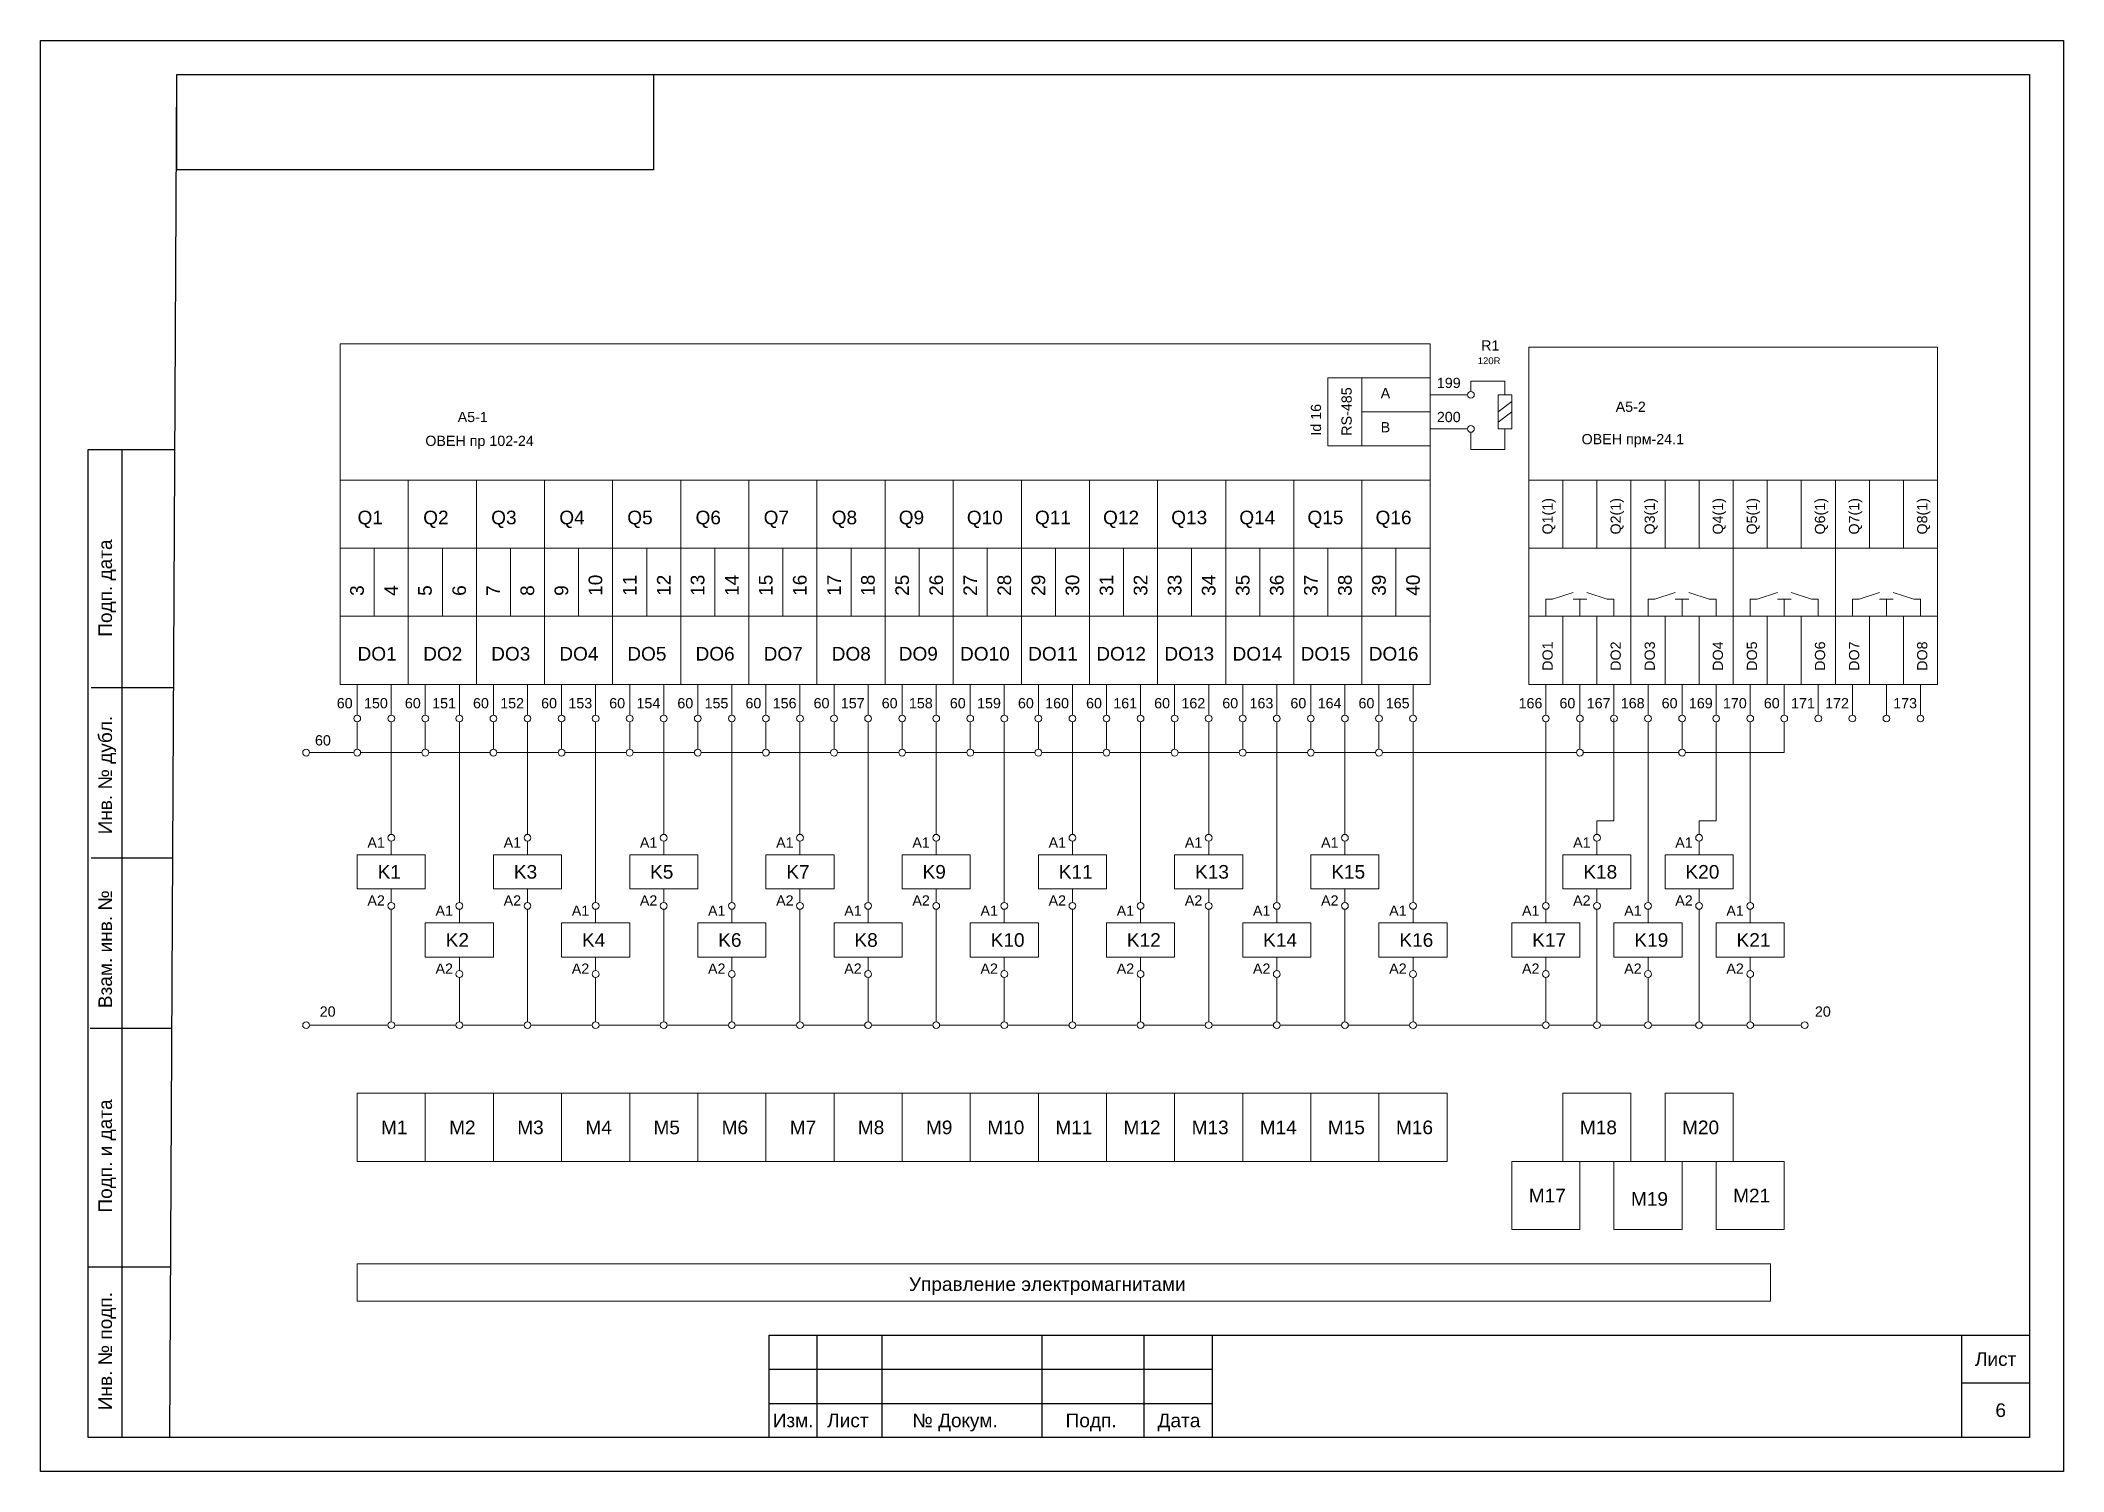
# Model space of a CAD drawing. Header units: millimetres. Extents: x 1674 to 4134, y 3039 to 4116.
# Drawn here: x 3300 to 3597, y 3615 to 3825 of the extents above; entities that cross this region are included whole.
import ezdxf

# ---------------------------------------------------------------- set-up
doc = ezdxf.new("R2010")
doc.units = ezdxf.units.MM
doc.layers.add('Аппаратура', color=7, linetype='Continuous', lineweight=20)
doc.layers.add('Рамки', color=7, linetype='Continuous', lineweight=25)
doc.styles.get("Standard").update_dxf_attribs({"font": 'arial.ttf'})

msp = doc.modelspace()

# ---------------------------------------------------------------- texts
at = {"layer": 'Аппаратура'}
for s, height, p in [('R1', 1.5, (3511.5, 3779.5)), ('120R', 1, (3511, 3777.5)), ('199', 1.5, (3505, 3774)), ('A', 1.5, (3496.75, 3772.5)), ('A5-2', 1.5, (3531.25, 3770.5)), ('A5-1', 1.5, (3361.25, 3769)), ('B', 1.5, (3496.75, 3767.5)), ('200', 1.5, (3505, 3769)), ('ОВЕН пр 102-24', 1.5, (3356.5, 3765.5)), ('ОВЕН прм-24.1', 1.5, (3526.25, 3765.75)), ('Q1', 2, (3346.55, 3754)), ('Q2', 2, (3356.19, 3754)), ('Q3', 2, (3366.17, 3754)), ('Q4', 2, (3376.17, 3754)), ('Q5', 2, (3386.15, 3754)), ('Q6', 2, (3396.17, 3754)), ('Q7', 2, (3406.17, 3754)), ('Q8', 2, (3416.16, 3754)), ('Q9', 2, (3426, 3754)), ('Q10', 2, (3436, 3754)), ('Q11', 2, (3446, 3754)), ('Q12', 2, (3456, 3754)), ('Q13', 2, (3466, 3754)), ('Q14', 2, (3476, 3754)), ('Q15', 2, (3486, 3754)), ('Q16', 2, (3496, 3754)), ('DO1', 2, (3346.55, 3734)), ('DO2', 2, (3356.19, 3734)), ('DO3', 2, (3366.17, 3734)), ('DO4', 2, (3376.17, 3734)), ('DO5', 2, (3386.15, 3734)), ('DO6', 2, (3396.17, 3734)), ('DO7', 2, (3406.17, 3734)), ('DO8', 2, (3416.16, 3734)), ('DO9', 2, (3426, 3734)), ('DO10', 2, (3435, 3734)), ('DO11', 2, (3445, 3734)), ('DO12', 2, (3455, 3734)), ('DO13', 2, (3465, 3734)), ('DO14', 2, (3475, 3734)), ('DO15', 2, (3485, 3734)), ('DO16', 2, (3495, 3734)), ('60', 1.5, (3343.5, 3727)), ('150', 1.5, (3347.5, 3727)), ('60', 1.5, (3353.5, 3727)), ('151', 1.5, (3357.5, 3727)), ('60', 1.5, (3363.5, 3727)), ('152', 1.5, (3367.5, 3727)), ('60', 1.5, (3373.5, 3727)), ('153', 1.5, (3377.5, 3727)), ('60', 1.5, (3383.5, 3727)), ('154', 1.5, (3387.5, 3727)), ('60', 1.5, (3393.5, 3727)), ('155', 1.5, (3397.5, 3727)), ('60', 1.5, (3403.5, 3727)), ('156', 1.5, (3407.5, 3727)), ('60', 1.5, (3413.5, 3727)), ('157', 1.5, (3417.5, 3727)), ('60', 1.5, (3423.5, 3727)), ('158', 1.5, (3427.5, 3727)), ('60', 1.5, (3433.5, 3727)), ('159', 1.5, (3437.5, 3727)), ('60', 1.5, (3443.5, 3727)), ('160', 1.5, (3447.5, 3727)), ('60', 1.5, (3453.5, 3727)), ('161', 1.5, (3457.5, 3727)), ('60', 1.5, (3463.5, 3727)), ('162', 1.5, (3467.5, 3727)), ('60', 1.5, (3473.5, 3727)), ('163', 1.5, (3477.5, 3727)), ('60', 1.5, (3483.5, 3727)), ('164', 1.5, (3487.5, 3727)), ('60', 1.5, (3493.5, 3727)), ('165', 1.5, (3497.5, 3727)), ('166', 1.5, (3517, 3727)), ('60', 1.5, (3523, 3727)), ('167', 1.5, (3527, 3727)), ('168', 1.5, (3532, 3727)), ('60', 1.5, (3538, 3727)), ('169', 1.5, (3542, 3727)), ('170', 1.5, (3547, 3727)), ('60', 1.5, (3553, 3727)), ('171', 1.5, (3557, 3727)), ('172', 1.5, (3562, 3727)), ('173', 1.5, (3572, 3727)), ('60', 1.5, (3340.3, 3721.55)), ('A1', 1.5, (3348, 3706.55)), ('A1', 1.5, (3368, 3706.55)), ('A1', 1.5, (3388, 3706.55)), ('A1', 1.5, (3408, 3706.55)), ('A1', 1.5, (3428, 3706.55)), ('A1', 1.5, (3448, 3706.55)), ('A1', 1.5, (3468, 3706.55)), ('A1', 1.5, (3488, 3706.55)), ('A1', 1.5, (3525, 3706.55)), ('A1', 1.5, (3540, 3706.55)), ('K1', 2, (3349.5, 3702)), ('K3', 2, (3369.5, 3702)), ('K5', 2, (3389.5, 3702)), ('K7', 2, (3409.5, 3702)), ('K9', 2, (3429.5, 3702)), ('K11', 2, (3449.5, 3702)), ('K13', 2, (3469.5, 3702)), ('K15', 2, (3489.5, 3702)), ('K18', 2, (3526.5, 3702)), ('K20', 2, (3541.5, 3702)), ('A2', 1.5, (3348, 3698.05)), ('A1', 1.5, (3358, 3696.55)), ('A2', 1.5, (3368, 3698.05)), ('A1', 1.5, (3378, 3696.55)), ('A2', 1.5, (3388, 3698.05)), ('A1', 1.5, (3398, 3696.55)), ('A2', 1.5, (3408, 3698.05)), ('A1', 1.5, (3418, 3696.55)), ('A2', 1.5, (3428, 3698.05)), ('A1', 1.5, (3438, 3696.55)), ('A2', 1.5, (3448, 3698.05)), ('A1', 1.5, (3458, 3696.55)), ('A2', 1.5, (3468, 3698.05)), ('A1', 1.5, (3478, 3696.55)), ('A2', 1.5, (3488, 3698.05)), ('A1', 1.5, (3498, 3696.55)), ('A1', 1.5, (3517.5, 3696.55)), ('A2', 1.5, (3525, 3698.05)), ('A1', 1.5, (3532.5, 3696.55)), ('A2', 1.5, (3540, 3698.05)), ('A1', 1.5, (3547.5, 3696.55)), ('K2', 2, (3359.5, 3692)), ('K4', 2, (3379.5, 3692)), ('K6', 2, (3399.5, 3692)), ('K8', 2, (3419.5, 3692)), ('K10', 2, (3439.5, 3692)), ('K12', 2, (3459.5, 3692)), ('K14', 2, (3479.5, 3692)), ('K16', 2, (3499.5, 3692)), ('K17', 2, (3519, 3692)), ('K19', 2, (3534, 3692)), ('K21', 2, (3549, 3692)), ('A2', 1.5, (3358, 3688.05)), ('A2', 1.5, (3378, 3688.05)), ('A2', 1.5, (3398, 3688.05)), ('A2', 1.5, (3418, 3688.05)), ('A2', 1.5, (3438, 3688.05)), ('A2', 1.5, (3458, 3688.05)), ('A2', 1.5, (3478, 3688.05)), ('A2', 1.5, (3498, 3688.05)), ('A2', 1.5, (3517.5, 3688.05)), ('A2', 1.5, (3532.5, 3688.05)), ('A2', 1.5, (3547.5, 3688.05)), ('20', 1.5, (3341, 3681.75)), ('20', 1.5, (3560.5, 3681.75)), ('M1', 2, (3350, 3664.5)), ('M2', 2, (3360, 3664.5)), ('M3', 2, (3370, 3664.5)), ('M4', 2, (3380, 3664.5)), ('M5', 2, (3390, 3664.5)), ('M6', 2, (3400, 3664.5)), ('M7', 2, (3410, 3664.5)), ('M8', 2, (3420, 3664.5)), ('M9', 2, (3430, 3664.5)), ('M10', 2, (3439, 3664.5)), ('M11', 2, (3449, 3664.5)), ('M12', 2, (3459, 3664.5)), ('M13', 2, (3469, 3664.5)), ('M14', 2, (3479, 3664.5)), ('M15', 2, (3489, 3664.5)), ('M16', 2, (3499, 3664.5)), ('M18', 2, (3526, 3664.5)), ('M20', 2, (3541, 3664.5)), ('M17', 2, (3518.5, 3654.5)), ('M21', 2, (3548.5, 3654.5)), ('M19', 2, (3533.5, 3654)), ('Управление электромагнитами', 2, (3427.5, 3641.5))]:
    msp.add_text(s, height=height, dxfattribs=at).set_placement(p)
for s, height, p in [('RS-485', 1.5, (3492.5, 3767)), ('Id 16', 1.5, (3488, 3767)), ('Q1(1)', 1.5, (3522, 3752.5)), ('Q2(1)', 1.5, (3532, 3752.5)), ('Q3(1)', 1.5, (3537, 3752.5)), ('Q4(1)', 1.5, (3547, 3752.5)), ('Q5(1)', 1.5, (3552, 3752.5)), ('Q6(1)', 1.5, (3562, 3752.5)), ('Q7(1)', 1.5, (3567, 3752.5)), ('Q8(1)', 1.5, (3577, 3752.5)), ('10', 2, (3382.47, 3743.5)), ('11', 2, (3387.51, 3743.5)), ('12', 2, (3392.51, 3743.5)), ('13', 2, (3397.47, 3743.5)), ('14', 2, (3402.51, 3743.5)), ('15', 2, (3407.47, 3743.5)), ('16', 2, (3412.47, 3743.5)), ('17', 2, (3417.51, 3743.5)), ('18', 2, (3422.47, 3743.5)), ('25', 2, (3427.5, 3743.5)), ('26', 2, (3432.5, 3743.5)), ('27', 2, (3437.5, 3743.5)), ('28', 2, (3442.5, 3743.5)), ('29', 2, (3447.5, 3743.5)), ('30', 2, (3452.5, 3743.5)), ('31', 2, (3457.5, 3743.5)), ('32', 2, (3462.5, 3743.5)), ('33', 2, (3467.5, 3743.5)), ('34', 2, (3472.5, 3743.5)), ('35', 2, (3477.5, 3743.5)), ('36', 2, (3482.5, 3743.5)), ('37', 2, (3487.5, 3743.5)), ('38', 2, (3492.5, 3743.5)), ('39', 2, (3497.5, 3743.5)), ('40', 2, (3502.5, 3743.5)), ('3', 2, (3347.47, 3743.5)), ('4', 2, (3352.5, 3743.5)), ('5', 2, (3357.44, 3743.5)), ('6', 2, (3362.47, 3743.5)), ('7', 2, (3367.47, 3743.5)), ('8', 2, (3372.47, 3743.5)), ('9', 2, (3377.47, 3743.5)), ('DO1', 1.5, (3522, 3732.5)), ('DO2', 1.5, (3532, 3732.5)), ('DO3', 1.5, (3537, 3732.5)), ('DO4', 1.5, (3547, 3732.5)), ('DO5', 1.5, (3552, 3732.5)), ('DO6', 1.5, (3562, 3732.5)), ('DO7', 1.5, (3567, 3732.5)), ('DO8', 1.5, (3577, 3732.5))]:
    msp.add_text(s, height=height, rotation=90, dxfattribs=at).set_placement(p)
at = {"layer": 'Рамки'}
for s, p in [('Подп. дата', (3310.5, 3737.5)), ('Инв. № дубл.', (3310.5, 3708.5)), ('Взам. инв. №', (3310.5, 3683)), ('Подп. и дата', (3310.5, 3653)), ('Инв. № подп.', (3310.5, 3624))]:
    msp.add_text(s, height=2, rotation=90, dxfattribs=at).set_placement(p)
for s, p in [('Лист', (3584, 3630.5)), ('Изм.', (3407.5, 3621.5)), ('Лист', (3415.5, 3621.5)), ('№ Докум.', (3428, 3621.5)), ('Подп.', (3450.5, 3621.5)), ('Дата', (3464, 3621.5)), ('6', (3587, 3623))]:
    msp.add_text(s, height=2, dxfattribs=at).set_placement(p)

# ---------------------------------------------------------------- linework, layer by layer
at = {"layer": 'Аппаратура'}
for p, q in [((3510, 3773.5), (3510, 3775)), ((3510, 3775), (3515, 3775)), ((3515, 3775), (3515, 3773)), ((3504, 3773), (3509.5, 3773)), ((3514, 3770.5), (3516, 3772)), ((3514, 3769), (3516, 3770.5)), ((3504, 3768), (3509.5, 3768)), ((3510, 3767.5), (3510, 3765)), ((3515, 3765), (3515, 3768)), ((3510, 3765), (3515, 3765)), ((3344, 3750), (3344, 3760.5)), ((3344, 3760.5), (3354, 3760.5)), ((3354, 3760.5), (3354, 3750.5)), ((3354, 3750), (3354, 3760.5)), ((3354, 3760.5), (3364, 3760.5)), ((3364, 3760.5), (3364, 3750.5)), ((3364, 3750), (3364, 3760.5)), ((3364, 3760.5), (3374, 3760.5)), ((3374, 3760.5), (3374, 3750.5)), ((3374, 3750), (3374, 3760.5)), ((3374, 3760.5), (3384, 3760.5)), ((3384, 3760.5), (3384, 3750.5)), ((3384, 3750), (3384, 3760.5)), ((3384, 3760.5), (3394, 3760.5)), ((3394, 3760.5), (3394, 3750.5)), ((3394, 3750), (3394, 3760.5)), ((3394, 3760.5), (3404, 3760.5)), ((3404, 3760.5), (3404, 3750.5)), ((3404, 3750), (3404, 3760.5)), ((3404, 3760.5), (3414, 3760.5)), ((3414, 3760.5), (3414, 3750.5)), ((3414, 3750), (3414, 3760.5)), ((3414, 3760.5), (3424, 3760.5)), ((3424, 3760.5), (3424, 3750.5)), ((3434, 3760.5), (3424, 3760.5)), ((3424, 3760.5), (3424, 3750.5)), ((3444, 3760.5), (3434, 3760.5)), ((3434, 3760.5), (3434, 3750.5)), ((3434, 3750), (3434, 3760.5)), ((3454, 3760.5), (3444, 3760.5)), ((3444, 3760.5), (3444, 3750.5)), ((3444, 3750), (3444, 3760.5)), ((3464, 3760.5), (3454, 3760.5)), ((3454, 3760.5), (3454, 3750.5)), ((3454, 3750), (3454, 3760.5)), ((3474, 3760.5), (3464, 3760.5)), ((3464, 3760.5), (3464, 3750.5)), ((3464, 3750), (3464, 3760.5)), ((3484, 3760.5), (3474, 3760.5)), ((3474, 3760.5), (3474, 3750.5)), ((3474, 3750), (3474, 3760.5)), ((3494, 3760.5), (3484, 3760.5)), ((3484, 3760.5), (3484, 3750.5)), ((3484, 3750), (3484, 3760.5)), ((3504, 3760.5), (3494, 3760.5)), ((3494, 3760.5), (3494, 3750.5)), ((3494, 3750), (3494, 3760.5)), ((3504, 3750), (3504, 3760.5)), ((3521, 3740.5), (3521, 3743)), ((3521, 3743), (3522, 3743)), ((3522, 3743), (3525, 3744)), ((3526, 3743), (3525, 3743)), ((3525, 3743), (3527, 3743)), ((3526, 3740.5), (3526, 3743)), ((3530, 3743), (3527, 3744)), ((3531, 3743), (3530, 3743)), ((3531, 3740.5), (3531, 3743)), ((3536, 3740.5), (3536, 3743)), ((3536, 3743), (3537, 3743)), ((3537, 3743), (3540, 3744)), ((3541, 3743), (3540, 3743)), ((3540, 3743), (3542, 3743)), ((3541, 3740.5), (3541, 3743)), ((3545, 3743), (3542, 3744)), ((3546, 3743), (3545, 3743)), ((3546, 3740.5), (3546, 3743)), ((3551, 3740.5), (3551, 3743)), ((3551, 3743), (3552, 3743)), ((3552, 3743), (3555, 3744)), ((3556, 3743), (3555, 3743)), ((3555, 3743), (3557, 3743)), ((3556, 3740.5), (3556, 3743)), ((3560, 3743), (3557, 3744)), ((3561, 3743), (3560, 3743)), ((3561, 3740.5), (3561, 3743)), ((3566, 3740.5), (3566, 3743)), ((3566, 3743), (3567, 3743)), ((3567, 3743), (3570, 3744)), ((3571, 3743), (3570, 3743)), ((3570, 3743), (3572, 3743)), ((3571, 3740.5), (3571, 3743)), ((3575, 3743), (3572, 3744)), ((3576, 3743), (3575, 3743)), ((3576, 3740.5), (3576, 3743)), ((3346.5, 3730.5), (3346.5, 3726)), ((3351.5, 3730.5), (3351.5, 3726)), ((3356.5, 3730.5), (3356.5, 3726)), ((3361.5, 3730.5), (3361.5, 3726)), ((3366.5, 3730.5), (3366.5, 3726)), ((3371.5, 3730.5), (3371.5, 3726)), ((3376.5, 3730.5), (3376.5, 3726)), ((3381.5, 3730.5), (3381.5, 3726)), ((3386.5, 3730.5), (3386.5, 3726)), ((3391.5, 3730.5), (3391.5, 3726)), ((3396.5, 3730.5), (3396.5, 3726)), ((3401.5, 3730.5), (3401.5, 3726)), ((3406.5, 3730.5), (3406.5, 3726)), ((3411.5, 3730.5), (3411.5, 3726)), ((3416.5, 3730.5), (3416.5, 3726)), ((3421.5, 3730.5), (3421.5, 3726)), ((3426.5, 3730.5), (3426.5, 3726)), ((3431.5, 3730.5), (3431.5, 3726)), ((3436.5, 3730.5), (3436.5, 3726)), ((3441.5, 3730.5), (3441.5, 3726)), ((3446.5, 3730.5), (3446.5, 3726)), ((3451.5, 3730.5), (3451.5, 3726)), ((3456.5, 3730.5), (3456.5, 3726)), ((3461.5, 3730.5), (3461.5, 3726)), ((3466.5, 3730.5), (3466.5, 3726)), ((3471.5, 3730.5), (3471.5, 3726)), ((3476.5, 3730.5), (3476.5, 3726)), ((3481.5, 3730.5), (3481.5, 3726)), ((3486.5, 3730.5), (3486.5, 3726)), ((3491.5, 3730.5), (3491.5, 3726)), ((3496.5, 3730.5), (3496.5, 3726)), ((3501.5, 3730.5), (3501.5, 3726)), ((3521, 3730.5), (3521, 3726)), ((3526, 3730.5), (3526, 3726)), ((3531, 3730.5), (3531, 3726)), ((3536, 3730.5), (3536, 3726)), ((3541, 3730.5), (3541, 3726)), ((3546, 3730.5), (3546, 3726)), ((3551, 3730.5), (3551, 3726)), ((3556, 3730.5), (3556, 3726)), ((3561, 3730.5), (3561, 3726)), ((3566, 3730.5), (3566, 3726)), ((3571, 3730.5), (3571, 3726)), ((3576, 3730.5), (3576, 3726)), ((3346.5, 3725), (3346.5, 3721)), ((3351.5, 3725), (3351.5, 3708.5)), ((3356.5, 3725), (3356.5, 3721)), ((3361.5, 3725), (3361.5, 3698.5)), ((3366.5, 3725), (3366.5, 3721)), ((3371.5, 3725), (3371.5, 3708.5)), ((3376.5, 3725), (3376.5, 3721)), ((3381.5, 3725), (3381.5, 3698.5)), ((3386.5, 3725), (3386.5, 3721)), ((3391.5, 3725), (3391.5, 3708.5)), ((3396.5, 3725), (3396.5, 3721)), ((3401.5, 3725), (3401.5, 3698.5)), ((3406.5, 3725), (3406.5, 3721)), ((3411.5, 3725), (3411.5, 3708.5)), ((3416.5, 3725), (3416.5, 3721)), ((3421.5, 3725), (3421.5, 3698.5)), ((3426.5, 3725), (3426.5, 3721)), ((3431.5, 3725), (3431.5, 3708.5)), ((3436.5, 3725), (3436.5, 3721)), ((3441.5, 3725), (3441.5, 3698.5)), ((3446.5, 3725), (3446.5, 3721)), ((3451.5, 3725), (3451.5, 3708.5)), ((3456.5, 3725), (3456.5, 3721)), ((3461.5, 3725), (3461.5, 3698.5)), ((3466.5, 3725), (3466.5, 3721)), ((3471.5, 3725), (3471.5, 3708.5)), ((3476.5, 3725), (3476.5, 3721)), ((3481.5, 3725), (3481.5, 3698.5)), ((3486.5, 3725), (3486.5, 3721)), ((3491.5, 3725), (3491.5, 3708.5)), ((3496.5, 3725), (3496.5, 3721)), ((3501.5, 3725), (3501.5, 3698.5)), ((3521, 3725), (3521, 3698.5)), ((3526, 3725), (3526, 3721)), ((3531, 3725.5), (3531, 3710.5)), ((3536, 3725), (3536, 3698.5)), ((3541, 3725), (3541, 3721)), ((3546, 3710.5), (3546, 3725)), ((3551, 3725), (3551, 3698.5)), ((3556, 3725), (3556, 3720.5)), ((3339.5, 3720.5), (3346, 3720.5)), ((3347, 3720.5), (3352, 3720.5)), ((3352, 3720.5), (3356, 3720.5)), ((3357, 3720.5), (3361, 3720.5)), ((3361, 3720.5), (3366, 3720.5)), ((3367, 3720.5), (3372, 3720.5)), ((3372, 3720.5), (3376, 3720.5)), ((3377, 3720.5), (3381, 3720.5)), ((3381, 3720.5), (3386, 3720.5)), ((3387, 3720.5), (3392, 3720.5)), ((3392, 3720.5), (3396, 3720.5)), ((3397, 3720.5), (3401, 3720.5)), ((3401, 3720.5), (3406, 3720.5)), ((3407, 3720.5), (3412, 3720.5)), ((3412, 3720.5), (3416, 3720.5)), ((3417, 3720.5), (3421, 3720.5)), ((3421, 3720.5), (3426, 3720.5)), ((3427, 3720.5), (3432, 3720.5)), ((3432, 3720.5), (3436, 3720.5)), ((3437, 3720.5), (3441, 3720.5)), ((3441, 3720.5), (3446, 3720.5)), ((3447, 3720.5), (3452, 3720.5)), ((3452, 3720.5), (3456, 3720.5)), ((3457, 3720.5), (3461, 3720.5)), ((3461, 3720.5), (3466, 3720.5)), ((3467, 3720.5), (3472, 3720.5)), ((3472, 3720.5), (3476, 3720.5)), ((3477, 3720.5), (3481, 3720.5)), ((3481, 3720.5), (3486, 3720.5)), ((3487, 3720.5), (3492, 3720.5)), ((3492, 3720.5), (3496, 3720.5)), ((3497, 3720.5), (3525.5, 3720.5)), ((3526.5, 3720.5), (3540.5, 3720.5)), ((3541.5, 3720.5), (3556, 3720.5)), ((3528.5, 3710.5), (3531, 3710.5)), ((3528.5, 3710.5), (3528.5, 3708.5)), ((3543.5, 3710.5), (3546, 3710.5)), ((3543.5, 3710.5), (3543.5, 3708.5)), ((3351.5, 3707.5), (3351.5, 3705.5)), ((3371.5, 3707.5), (3371.5, 3705.5)), ((3391.5, 3707.5), (3391.5, 3705.5)), ((3411.5, 3707.5), (3411.5, 3705.5)), ((3431.5, 3707.5), (3431.5, 3705.5)), ((3451.5, 3707.5), (3451.5, 3705.5)), ((3471.5, 3707.5), (3471.5, 3705.5)), ((3491.5, 3707.5), (3491.5, 3705.5)), ((3528.5, 3707.5), (3528.5, 3705.5)), ((3543.5, 3707.5), (3543.5, 3705.5)), ((3351.5, 3700.5), (3351.5, 3698.5)), ((3371.5, 3700.5), (3371.5, 3698.5)), ((3391.5, 3700.5), (3391.5, 3698.5)), ((3411.5, 3700.5), (3411.5, 3698.5)), ((3431.5, 3700.5), (3431.5, 3698.5)), ((3451.5, 3700.5), (3451.5, 3698.5)), ((3471.5, 3700.5), (3471.5, 3698.5)), ((3491.5, 3700.5), (3491.5, 3698.5)), ((3528.5, 3700.5), (3528.5, 3698.5)), ((3543.5, 3698.5), (3543.5, 3700.5)), ((3351.5, 3697.5), (3351.5, 3681)), ((3361.5, 3697.5), (3361.5, 3695.5)), ((3371.5, 3697.5), (3371.5, 3681)), ((3381.5, 3697.5), (3381.5, 3695.5)), ((3391.5, 3697.5), (3391.5, 3681)), ((3401.5, 3697.5), (3401.5, 3695.5)), ((3411.5, 3697.5), (3411.5, 3681)), ((3421.5, 3697.5), (3421.5, 3695.5)), ((3431.5, 3697.5), (3431.5, 3681)), ((3441.5, 3697.5), (3441.5, 3695.5)), ((3451.5, 3697.5), (3451.5, 3681)), ((3461.5, 3697.5), (3461.5, 3695.5)), ((3471.5, 3697.5), (3471.5, 3681)), ((3481.5, 3697.5), (3481.5, 3695.5)), ((3491.5, 3697.5), (3491.5, 3681)), ((3501.5, 3697.5), (3501.5, 3695.5)), ((3521, 3697.5), (3521, 3695.5)), ((3528.5, 3697.5), (3528.5, 3681)), ((3536, 3697.5), (3536, 3695.5)), ((3543.5, 3681), (3543.5, 3697.5)), ((3551, 3697.5), (3551, 3695.5)), ((3361.5, 3690.5), (3361.5, 3688.5)), ((3381.5, 3690.5), (3381.5, 3688.5)), ((3401.5, 3690.5), (3401.5, 3688.5)), ((3421.5, 3690.5), (3421.5, 3688.5)), ((3441.5, 3690.5), (3441.5, 3688.5)), ((3461.5, 3690.5), (3461.5, 3688.5)), ((3481.5, 3690.5), (3481.5, 3688.5)), ((3501.5, 3690.5), (3501.5, 3688.5)), ((3521, 3690.5), (3521, 3688.5)), ((3536, 3690.5), (3536, 3688.5)), ((3551, 3690.5), (3551, 3688.5)), ((3361.5, 3687.5), (3361.5, 3681)), ((3381.5, 3687.5), (3381.5, 3681)), ((3401.5, 3687.5), (3401.5, 3681)), ((3421.5, 3687.5), (3421.5, 3681)), ((3441.5, 3687.5), (3441.5, 3681)), ((3461.5, 3687.5), (3461.5, 3681)), ((3481.5, 3687.5), (3481.5, 3681)), ((3501.5, 3687.5), (3501.5, 3681)), ((3521, 3687.5), (3521, 3681)), ((3536, 3687.5), (3536, 3681)), ((3551, 3687.5), (3551, 3681)), ((3339.5, 3680.5), (3351, 3680.5)), ((3352, 3680.5), (3361, 3680.5)), ((3362, 3680.5), (3369, 3680.5)), ((3364, 3680.5), (3371, 3680.5)), ((3372, 3680.5), (3381, 3680.5)), ((3382, 3680.5), (3389, 3680.5)), ((3384, 3680.5), (3391, 3680.5)), ((3392, 3680.5), (3401, 3680.5)), ((3402, 3680.5), (3409, 3680.5)), ((3404, 3680.5), (3411, 3680.5)), ((3412, 3680.5), (3421, 3680.5)), ((3422, 3680.5), (3429, 3680.5)), ((3424, 3680.5), (3431, 3680.5)), ((3432, 3680.5), (3441, 3680.5)), ((3442, 3680.5), (3449, 3680.5)), ((3444, 3680.5), (3451, 3680.5)), ((3452, 3680.5), (3461, 3680.5)), ((3462, 3680.5), (3469, 3680.5)), ((3464, 3680.5), (3471, 3680.5)), ((3472, 3680.5), (3481, 3680.5)), ((3482, 3680.5), (3489, 3680.5)), ((3484, 3680.5), (3491, 3680.5)), ((3492, 3680.5), (3501, 3680.5)), ((3502, 3680.5), (3511.5, 3680.5)), ((3511.5, 3680.5), (3520.5, 3680.5)), ((3521.5, 3680.5), (3528, 3680.5)), ((3526.5, 3680.5), (3528, 3680.5)), ((3529, 3680.5), (3535.5, 3680.5)), ((3536.5, 3680.5), (3543, 3680.5)), ((3541.5, 3680.5), (3543, 3680.5)), ((3544, 3680.5), (3550.5, 3680.5)), ((3551.5, 3680.5), (3558.5, 3680.5))]:
    msp.add_line(p, q, dxfattribs=at)
for points in [[(3344, 3780.5), (3504, 3780.5), (3504, 3760.5), (3344, 3760.5)], [(3518.5, 3750.5), (3578.5, 3750.5), (3578.5, 3780), (3518.5, 3780)], [(3494, 3775.5), (3489, 3775.5), (3489, 3765.5), (3494, 3765.5)], [(3494, 3775.5), (3504, 3775.5), (3504, 3770.5), (3494, 3770.5)], [(3516, 3773), (3516, 3768), (3514, 3768), (3514, 3773)], [(3494, 3770.5), (3504, 3770.5), (3504, 3765.5), (3494, 3765.5)], [(3523.5, 3750.5), (3518.5, 3750.5), (3518.5, 3760.5), (3523.5, 3760.5)], [(3528.5, 3750.5), (3523.5, 3750.5), (3523.5, 3760.5), (3528.5, 3760.5)], [(3533.5, 3750.5), (3528.5, 3750.5), (3528.5, 3760.5), (3533.5, 3760.5)], [(3538.5, 3750.5), (3533.5, 3750.5), (3533.5, 3760.5), (3538.5, 3760.5)], [(3543.5, 3750.5), (3538.5, 3750.5), (3538.5, 3760.5), (3543.5, 3760.5)], [(3548.5, 3750.5), (3543.5, 3750.5), (3543.5, 3760.5), (3548.5, 3760.5)], [(3553.5, 3750.5), (3548.5, 3750.5), (3548.5, 3760.5), (3553.5, 3760.5)], [(3558.5, 3750.5), (3553.5, 3750.5), (3553.5, 3760.5), (3558.5, 3760.5)], [(3563.5, 3750.5), (3558.5, 3750.5), (3558.5, 3760.5), (3563.5, 3760.5)], [(3568.5, 3750.5), (3563.5, 3750.5), (3563.5, 3760.5), (3568.5, 3760.5)], [(3573.5, 3750.5), (3568.5, 3750.5), (3568.5, 3760.5), (3573.5, 3760.5)], [(3578.5, 3750.5), (3573.5, 3750.5), (3573.5, 3760.5), (3578.5, 3760.5)], [(3344, 3740.5), (3349, 3740.5), (3349, 3750.5), (3344, 3750.5)], [(3349, 3740.5), (3354, 3740.5), (3354, 3750.5), (3349, 3750.5)], [(3354, 3740.5), (3359, 3740.5), (3359, 3750.5), (3354, 3750.5)], [(3359, 3740.5), (3364, 3740.5), (3364, 3750.5), (3359, 3750.5)], [(3364, 3740.5), (3369, 3740.5), (3369, 3750.5), (3364, 3750.5)], [(3369, 3740.5), (3374, 3740.5), (3374, 3750.5), (3369, 3750.5)], [(3374, 3740.5), (3379, 3740.5), (3379, 3750.5), (3374, 3750.5)], [(3379, 3740.5), (3384, 3740.5), (3384, 3750.5), (3379, 3750.5)], [(3384, 3740.5), (3389, 3740.5), (3389, 3750.5), (3384, 3750.5)], [(3389, 3740.5), (3394, 3740.5), (3394, 3750.5), (3389, 3750.5)], [(3394, 3740.5), (3399, 3740.5), (3399, 3750.5), (3394, 3750.5)], [(3399, 3740.5), (3404, 3740.5), (3404, 3750.5), (3399, 3750.5)], [(3404, 3740.5), (3409, 3740.5), (3409, 3750.5), (3404, 3750.5)], [(3409, 3740.5), (3414, 3740.5), (3414, 3750.5), (3409, 3750.5)], [(3414, 3740.5), (3419, 3740.5), (3419, 3750.5), (3414, 3750.5)], [(3419, 3740.5), (3424, 3740.5), (3424, 3750.5), (3419, 3750.5)], [(3429, 3740.5), (3424, 3740.5), (3424, 3750.5), (3429, 3750.5)], [(3434, 3740.5), (3429, 3740.5), (3429, 3750.5), (3434, 3750.5)], [(3439, 3740.5), (3434, 3740.5), (3434, 3750.5), (3439, 3750.5)], [(3444, 3740.5), (3439, 3740.5), (3439, 3750.5), (3444, 3750.5)], [(3449, 3740.5), (3444, 3740.5), (3444, 3750.5), (3449, 3750.5)], [(3454, 3740.5), (3449, 3740.5), (3449, 3750.5), (3454, 3750.5)], [(3459, 3740.5), (3454, 3740.5), (3454, 3750.5), (3459, 3750.5)], [(3464, 3740.5), (3459, 3740.5), (3459, 3750.5), (3464, 3750.5)], [(3469, 3740.5), (3464, 3740.5), (3464, 3750.5), (3469, 3750.5)], [(3474, 3740.5), (3469, 3740.5), (3469, 3750.5), (3474, 3750.5)], [(3479, 3740.5), (3474, 3740.5), (3474, 3750.5), (3479, 3750.5)], [(3484, 3740.5), (3479, 3740.5), (3479, 3750.5), (3484, 3750.5)], [(3489, 3740.5), (3484, 3740.5), (3484, 3750.5), (3489, 3750.5)], [(3494, 3740.5), (3489, 3740.5), (3489, 3750.5), (3494, 3750.5)], [(3499, 3740.5), (3494, 3740.5), (3494, 3750.5), (3499, 3750.5)], [(3504, 3740.5), (3499, 3740.5), (3499, 3750.5), (3504, 3750.5)], [(3518.5, 3740.5), (3533.5, 3740.5), (3533.5, 3750.5), (3518.5, 3750.5)], [(3533.5, 3740.5), (3548.5, 3740.5), (3548.5, 3750.5), (3533.5, 3750.5)], [(3548.5, 3740.5), (3563.5, 3740.5), (3563.5, 3750.5), (3548.5, 3750.5)], [(3563.5, 3740.5), (3578.5, 3740.5), (3578.5, 3750.5), (3563.5, 3750.5)], [(3523.5, 3730.5), (3518.5, 3730.5), (3518.5, 3740.5), (3523.5, 3740.5)], [(3528.5, 3730.5), (3523.5, 3730.5), (3523.5, 3740.5), (3528.5, 3740.5)], [(3533.5, 3730.5), (3528.5, 3730.5), (3528.5, 3740.5), (3533.5, 3740.5)], [(3538.5, 3730.5), (3533.5, 3730.5), (3533.5, 3740.5), (3538.5, 3740.5)], [(3543.5, 3730.5), (3538.5, 3730.5), (3538.5, 3740.5), (3543.5, 3740.5)], [(3548.5, 3730.5), (3543.5, 3730.5), (3543.5, 3740.5), (3548.5, 3740.5)], [(3553.5, 3730.5), (3548.5, 3730.5), (3548.5, 3740.5), (3553.5, 3740.5)], [(3558.5, 3730.5), (3553.5, 3730.5), (3553.5, 3740.5), (3558.5, 3740.5)], [(3563.5, 3730.5), (3558.5, 3730.5), (3558.5, 3740.5), (3563.5, 3740.5)], [(3568.5, 3730.5), (3563.5, 3730.5), (3563.5, 3740.5), (3568.5, 3740.5)], [(3573.5, 3730.5), (3568.5, 3730.5), (3568.5, 3740.5), (3573.5, 3740.5)], [(3578.5, 3730.5), (3573.5, 3730.5), (3573.5, 3740.5), (3578.5, 3740.5)], [(3346.5, 3705.5), (3356.5, 3705.5), (3356.5, 3700.5), (3346.5, 3700.5)], [(3366.5, 3705.5), (3376.5, 3705.5), (3376.5, 3700.5), (3366.5, 3700.5)], [(3386.5, 3705.5), (3396.5, 3705.5), (3396.5, 3700.5), (3386.5, 3700.5)], [(3406.5, 3705.5), (3416.5, 3705.5), (3416.5, 3700.5), (3406.5, 3700.5)], [(3426.5, 3705.5), (3436.5, 3705.5), (3436.5, 3700.5), (3426.5, 3700.5)], [(3446.5, 3705.5), (3456.5, 3705.5), (3456.5, 3700.5), (3446.5, 3700.5)], [(3466.5, 3705.5), (3476.5, 3705.5), (3476.5, 3700.5), (3466.5, 3700.5)], [(3486.5, 3705.5), (3496.5, 3705.5), (3496.5, 3700.5), (3486.5, 3700.5)], [(3523.5, 3705.5), (3533.5, 3705.5), (3533.5, 3700.5), (3523.5, 3700.5)], [(3538.5, 3705.5), (3548.5, 3705.5), (3548.5, 3700.5), (3538.5, 3700.5)], [(3356.5, 3695.5), (3366.5, 3695.5), (3366.5, 3690.5), (3356.5, 3690.5)], [(3376.5, 3695.5), (3386.5, 3695.5), (3386.5, 3690.5), (3376.5, 3690.5)], [(3396.5, 3695.5), (3406.5, 3695.5), (3406.5, 3690.5), (3396.5, 3690.5)], [(3416.5, 3695.5), (3426.5, 3695.5), (3426.5, 3690.5), (3416.5, 3690.5)], [(3436.5, 3695.5), (3446.5, 3695.5), (3446.5, 3690.5), (3436.5, 3690.5)], [(3456.5, 3695.5), (3466.5, 3695.5), (3466.5, 3690.5), (3456.5, 3690.5)], [(3476.5, 3695.5), (3486.5, 3695.5), (3486.5, 3690.5), (3476.5, 3690.5)], [(3496.5, 3695.5), (3506.5, 3695.5), (3506.5, 3690.5), (3496.5, 3690.5)], [(3516, 3695.5), (3526, 3695.5), (3526, 3690.5), (3516, 3690.5)], [(3531, 3695.5), (3541, 3695.5), (3541, 3690.5), (3531, 3690.5)], [(3546, 3695.5), (3556, 3695.5), (3556, 3690.5), (3546, 3690.5)], [(3346.5, 3670.5), (3356.5, 3670.5), (3356.5, 3660.5), (3346.5, 3660.5)], [(3356.5, 3670.5), (3366.5, 3670.5), (3366.5, 3660.5), (3356.5, 3660.5)], [(3366.5, 3670.5), (3376.5, 3670.5), (3376.5, 3660.5), (3366.5, 3660.5)], [(3376.5, 3670.5), (3386.5, 3670.5), (3386.5, 3660.5), (3376.5, 3660.5)], [(3386.5, 3670.5), (3396.5, 3670.5), (3396.5, 3660.5), (3386.5, 3660.5)], [(3396.5, 3670.5), (3406.5, 3670.5), (3406.5, 3660.5), (3396.5, 3660.5)], [(3406.5, 3670.5), (3416.5, 3670.5), (3416.5, 3660.5), (3406.5, 3660.5)], [(3416.5, 3670.5), (3426.5, 3670.5), (3426.5, 3660.5), (3416.5, 3660.5)], [(3426.5, 3670.5), (3436.5, 3670.5), (3436.5, 3660.5), (3426.5, 3660.5)], [(3436.5, 3670.5), (3446.5, 3670.5), (3446.5, 3660.5), (3436.5, 3660.5)], [(3446.5, 3670.5), (3456.5, 3670.5), (3456.5, 3660.5), (3446.5, 3660.5)], [(3456.5, 3670.5), (3466.5, 3670.5), (3466.5, 3660.5), (3456.5, 3660.5)], [(3466.5, 3670.5), (3476.5, 3670.5), (3476.5, 3660.5), (3466.5, 3660.5)], [(3476.5, 3670.5), (3486.5, 3670.5), (3486.5, 3660.5), (3476.5, 3660.5)], [(3486.5, 3670.5), (3496.5, 3670.5), (3496.5, 3660.5), (3486.5, 3660.5)], [(3496.5, 3670.5), (3506.5, 3670.5), (3506.5, 3660.5), (3496.5, 3660.5)], [(3523.5, 3670.5), (3533.5, 3670.5), (3533.5, 3660.5), (3523.5, 3660.5)], [(3538.5, 3670.5), (3548.5, 3670.5), (3548.5, 3660.5), (3538.5, 3660.5)], [(3516, 3660.5), (3526, 3660.5), (3526, 3650.5), (3516, 3650.5)], [(3531, 3660.5), (3541, 3660.5), (3541, 3650.5), (3531, 3650.5)], [(3546, 3660.5), (3556, 3660.5), (3556, 3650.5), (3546, 3650.5)], [(3346.5, 3645.5), (3554, 3645.5), (3554, 3640), (3346.5, 3640)]]:
    msp.add_lwpolyline(points, close=True, dxfattribs=at)
for points in [[(3349, 3740.5), (3344, 3740.5), (3344, 3730.5), (3349, 3730.5)], [(3349, 3730.5), (3354, 3730.5), (3354, 3740.5), (3349, 3740.5)], [(3359, 3740.5), (3354, 3740.5), (3354, 3730.5), (3359, 3730.5)], [(3359, 3730.5), (3364, 3730.5), (3364, 3740.5), (3359, 3740.5)], [(3369, 3740.5), (3364, 3740.5), (3364, 3730.5), (3369, 3730.5)], [(3369, 3730.5), (3374, 3730.5), (3374, 3740.5), (3369, 3740.5)], [(3379, 3740.5), (3374, 3740.5), (3374, 3730.5), (3379, 3730.5)], [(3379, 3730.5), (3384, 3730.5), (3384, 3740.5), (3379, 3740.5)], [(3389, 3740.5), (3384, 3740.5), (3384, 3730.5), (3389, 3730.5)], [(3389, 3730.5), (3394, 3730.5), (3394, 3740.5), (3389, 3740.5)], [(3399, 3740.5), (3394, 3740.5), (3394, 3730.5), (3399, 3730.5)], [(3399, 3730.5), (3404, 3730.5), (3404, 3740.5), (3399, 3740.5)], [(3409, 3740.5), (3404, 3740.5), (3404, 3730.5), (3409, 3730.5)], [(3409, 3730.5), (3414, 3730.5), (3414, 3740.5), (3409, 3740.5)], [(3419, 3740.5), (3414, 3740.5), (3414, 3730.5), (3419, 3730.5)], [(3419, 3730.5), (3424, 3730.5), (3424, 3740.5), (3419, 3740.5)], [(3429, 3730.5), (3424, 3730.5), (3424, 3740.5), (3429, 3740.5)], [(3429, 3740.5), (3434, 3740.5), (3434, 3730.5), (3429, 3730.5)], [(3439, 3730.5), (3434, 3730.5), (3434, 3740.5), (3439, 3740.5)], [(3439, 3740.5), (3444, 3740.5), (3444, 3730.5), (3439, 3730.5)], [(3449, 3730.5), (3444, 3730.5), (3444, 3740.5), (3449, 3740.5)], [(3449, 3740.5), (3454, 3740.5), (3454, 3730.5), (3449, 3730.5)], [(3459, 3730.5), (3454, 3730.5), (3454, 3740.5), (3459, 3740.5)], [(3459, 3740.5), (3464, 3740.5), (3464, 3730.5), (3459, 3730.5)], [(3469, 3730.5), (3464, 3730.5), (3464, 3740.5), (3469, 3740.5)], [(3469, 3740.5), (3474, 3740.5), (3474, 3730.5), (3469, 3730.5)], [(3479, 3730.5), (3474, 3730.5), (3474, 3740.5), (3479, 3740.5)], [(3479, 3740.5), (3484, 3740.5), (3484, 3730.5), (3479, 3730.5)], [(3489, 3730.5), (3484, 3730.5), (3484, 3740.5), (3489, 3740.5)], [(3489, 3740.5), (3494, 3740.5), (3494, 3730.5), (3489, 3730.5)], [(3499, 3730.5), (3494, 3730.5), (3494, 3740.5), (3499, 3740.5)], [(3499, 3740.5), (3504, 3740.5), (3504, 3730.5), (3499, 3730.5)]]:
    msp.add_lwpolyline(points, dxfattribs=at)
for centre in [(3510, 3773), (3510, 3768), (3346.5, 3725.5), (3351.5, 3725.5), (3356.5, 3725.5), (3361.5, 3725.5), (3366.5, 3725.5), (3371.5, 3725.5), (3376.5, 3725.5), (3381.5, 3725.5), (3386.5, 3725.5), (3391.5, 3725.5), (3396.5, 3725.5), (3401.5, 3725.5), (3406.5, 3725.5), (3411.5, 3725.5), (3416.5, 3725.5), (3421.5, 3725.5), (3426.5, 3725.5), (3431.5, 3725.5), (3436.5, 3725.5), (3441.5, 3725.5), (3446.5, 3725.5), (3451.5, 3725.5), (3456.5, 3725.5), (3461.5, 3725.5), (3466.5, 3725.5), (3471.5, 3725.5), (3476.5, 3725.5), (3481.5, 3725.5), (3486.5, 3725.5), (3491.5, 3725.5), (3496.5, 3725.5), (3501.5, 3725.5), (3521, 3725.5), (3526, 3725.5), (3531, 3725.5), (3536, 3725.5), (3541, 3725.5), (3546, 3725.5), (3551, 3725.5), (3556, 3725.5), (3561, 3725.5), (3566, 3725.5), (3571, 3725.5), (3576, 3725.5), (3339, 3720.5), (3346.5, 3720.5), (3356.5, 3720.5), (3366.5, 3720.5), (3376.5, 3720.5), (3386.5, 3720.5), (3396.5, 3720.5), (3406.5, 3720.5), (3416.5, 3720.5), (3426.5, 3720.5), (3436.5, 3720.5), (3446.5, 3720.5), (3456.5, 3720.5), (3466.5, 3720.5), (3476.5, 3720.5), (3486.5, 3720.5), (3496.5, 3720.5), (3526, 3720.5), (3541, 3720.5), (3351.5, 3708), (3371.5, 3708), (3391.5, 3708), (3411.5, 3708), (3431.5, 3708), (3451.5, 3708), (3471.5, 3708), (3491.5, 3708), (3528.5, 3708), (3543.5, 3708), (3351.5, 3698), (3361.5, 3698), (3371.5, 3698), (3381.5, 3698), (3391.5, 3698), (3401.5, 3698), (3411.5, 3698), (3421.5, 3698), (3431.5, 3698), (3441.5, 3698), (3451.5, 3698), (3461.5, 3698), (3471.5, 3698), (3481.5, 3698), (3491.5, 3698), (3501.5, 3698), (3521, 3698), (3528.5, 3698), (3536, 3698), (3543.5, 3698), (3551, 3698), (3361.5, 3688), (3381.5, 3688), (3401.5, 3688), (3421.5, 3688), (3441.5, 3688), (3461.5, 3688), (3481.5, 3688), (3501.5, 3688), (3521, 3688), (3536, 3688), (3551, 3688), (3339, 3680.5), (3351.5, 3680.5), (3361.5, 3680.5), (3371.5, 3680.5), (3381.5, 3680.5), (3391.5, 3680.5), (3401.5, 3680.5), (3411.5, 3680.5), (3421.5, 3680.5), (3431.5, 3680.5), (3441.5, 3680.5), (3451.5, 3680.5), (3461.5, 3680.5), (3471.5, 3680.5), (3481.5, 3680.5), (3491.5, 3680.5), (3501.5, 3680.5), (3521, 3680.5), (3528.5, 3680.5), (3536, 3680.5), (3543.5, 3680.5), (3551, 3680.5), (3559, 3680.5)]:
    msp.add_circle(centre, 0.5, dxfattribs=at)
at = {"layer": 'Рамки'}
for p, q in [((3319, 3620), (3320, 3820)), ((3320, 3820), (3592, 3820)), ((3592, 3820), (3592, 3620)), ((3307, 3765), (3319.72, 3765)), ((3307, 3620), (3307, 3765)), ((3312, 3620), (3312, 3765)), ((3319.42, 3730), (3307.42, 3730)), ((3319.42, 3705), (3307.42, 3705)), ((3319.3, 3680), (3307.3, 3680)), ((3319.12, 3645), (3307.12, 3645)), ((3319.12, 3645), (3307.12, 3645)), ((3319.12, 3645), (3307.12, 3645)), ((3414, 3635), (3414, 3620)), ((3423.5, 3635), (3423.5, 3620)), ((3447, 3635), (3447, 3620)), ((3462, 3635), (3462, 3620)), ((3582, 3635), (3582, 3620)), ((3407, 3630), (3472, 3630)), ((3582, 3628), (3592, 3628)), ((3407, 3625), (3472, 3625)), ((3319, 3620), (3307, 3620)), ((3592, 3620), (3319, 3620))]:
    msp.add_line(p, q, dxfattribs=at)
for points in [[(3300, 3825), (3597, 3825), (3597, 3615), (3300, 3615)], [(3320, 3820), (3390, 3820), (3390, 3806), (3320, 3806)], [(3407, 3620), (3407, 3635), (3592, 3635), (3592, 3620)], [(3407, 3635), (3472, 3635), (3472, 3620), (3407, 3620)]]:
    msp.add_lwpolyline(points, close=True, dxfattribs=at)

msp.set_redraw_order([(e.dxf.handle, doc.entitydb.next_handle()) for e in msp.query("TEXT MTEXT ATTDEF DIMENSION ARC_DIMENSION")])  # texts and dimensions are drawn at this point

doc.saveas('drawing.dxf')
